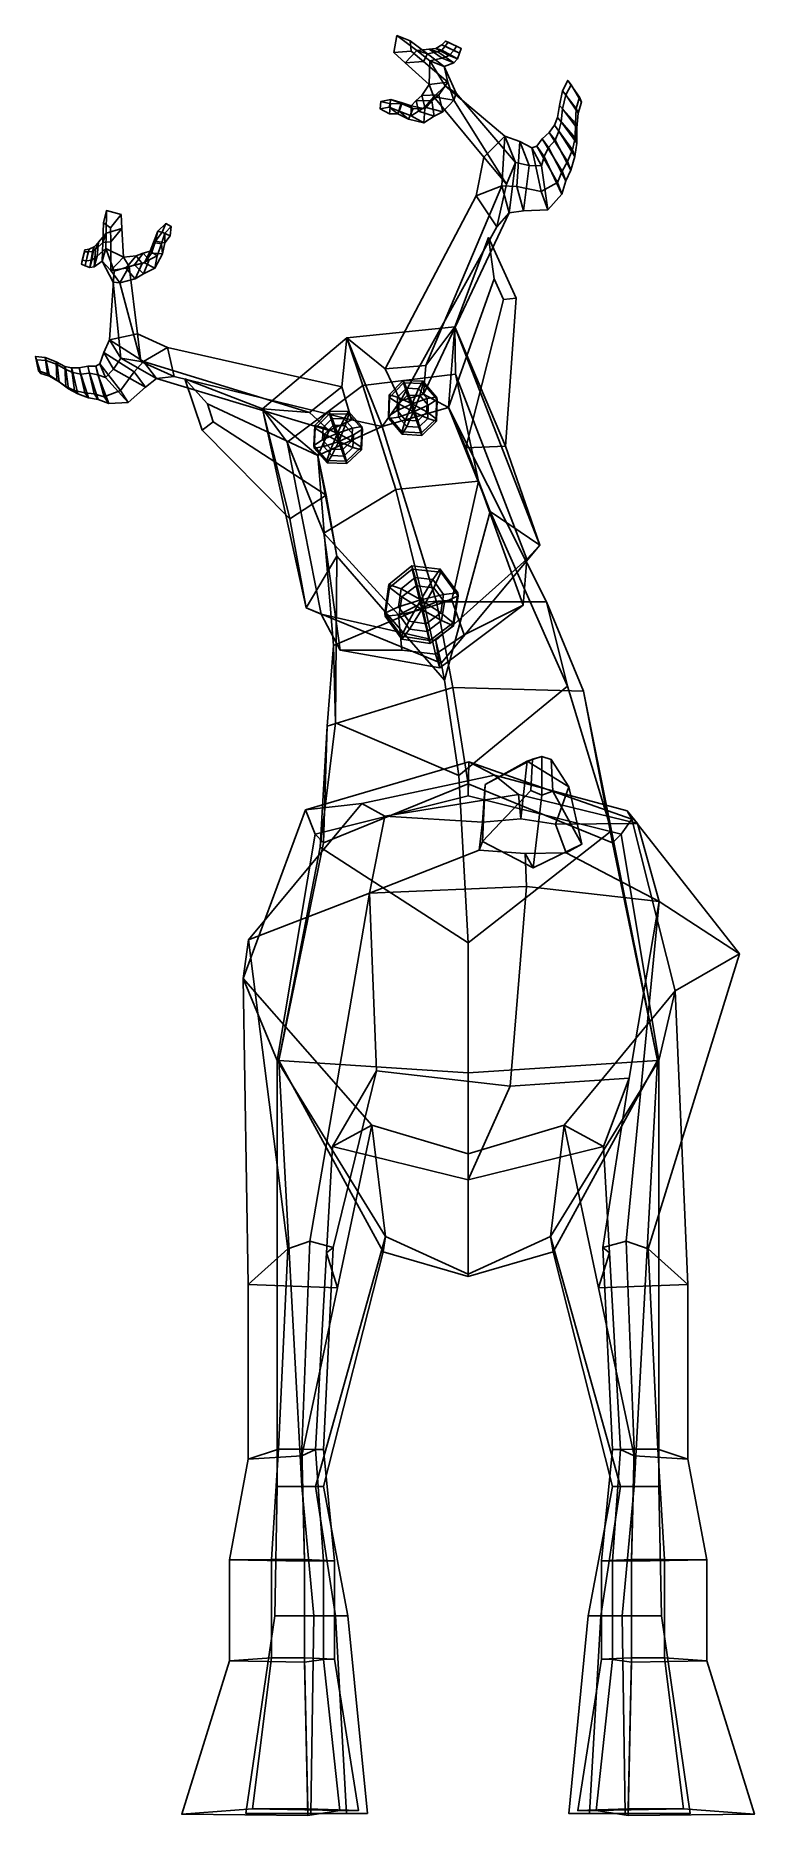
# Model space of a CAD drawing. Extents: x -125 to 83, y -151 to 364.
import ezdxf

# ---------------------------------------------------------------- set-up
doc = ezdxf.new("R2010")
doc.units = 0

msp = doc.modelspace()

# ---------------------------------------------------------------- linework, layer by layer
for points in [[(-20.572998, 363.751404, 192.475449), (-16.778259, 362.279144, 191.212891), (-16.470686, 359.247711, 190.56189), (-21.46534, 358.835663, 192.124146)], [(-14.850225, 359.401306, 195.563049), (-20.572998, 363.751404, 192.475449), (-21.46534, 358.835663, 192.124146), (-18.157606, 355.862885, 193.922241)], [(-14.850225, 359.401306, 195.563049), (-11.743422, 358.469391, 193.305695), (-16.778259, 362.279144, 191.212891), (-20.572998, 363.751404, 192.475449)], [(-11.743422, 358.469391, 193.305695), (-12.904366, 356.299316, 191.90303), (-16.470686, 359.247711, 190.56189), (-16.778259, 362.279144, 191.212891)], [(-5.500803, 357.988861, 192.331024), (-4.103028, 359.399658, 188.031448), (-7.622773, 361.069946, 188.233505), (-9.282673, 360.053558, 191.874908)], [(-9.282673, 360.053558, 191.874908), (-7.622773, 361.069946, 188.233505), (-6.586751, 360.729309, 185.690704), (-7.607061, 359.569824, 189.293854)], [(-4.103028, 359.399658, 188.031448), (-3.386508, 360.690704, 184.195114), (-6.565928, 362.164368, 184.496613), (-7.622773, 361.069946, 188.233505)], [(-7.622773, 361.069946, 188.233505), (-6.565928, 362.164368, 184.496613), (-5.725899, 361.869568, 182.175919), (-6.586751, 360.729309, 185.690704)], [(-7.607061, 359.569824, 189.293854), (-6.586751, 360.729309, 185.690704), (-2.434521, 358.652466, 185.07576), (-3.068276, 357.003479, 189.417191)], [(-6.586751, 360.729309, 185.690704), (-5.725899, 361.869568, 182.175919), (-1.988325, 360.038269, 181.482254), (-2.434521, 358.652466, 185.07576)], [(-1.988325, 360.038269, 181.482254), (-5.725899, 361.869568, 182.175919), (-6.565928, 362.164368, 184.496613), (-3.386508, 360.690704, 184.195114)], [(-2.434521, 358.652466, 185.07576), (-1.988325, 360.038269, 181.482254), (-3.386508, 360.690704, 184.195114), (-4.103028, 359.399658, 188.031448)], [(-18.157606, 355.862885, 193.922241), (-21.46534, 358.835663, 192.124146), (-16.470686, 359.247711, 190.56189), (-12.904366, 356.299316, 191.90303)], [(-11.298433, 349.554565, 197.693756), (-11.024806, 356.433136, 197.641571), (-14.850225, 359.401306, 195.563049), (-18.157606, 355.862885, 193.922241)], [(-11.298433, 349.554565, 197.693756), (-18.157606, 355.862885, 193.922241), (-12.904366, 356.299316, 191.90303), (-5.82465, 350.299469, 194.593552)], [(-11.024806, 356.433136, 197.641571), (-7.531504, 357.264496, 194.738815), (-11.265736, 359.85437, 193.244049), (-14.850225, 359.401306, 195.563049)], [(-14.850225, 359.401306, 195.563049), (-11.265736, 359.85437, 193.244049), (-8.703379, 359.100342, 190.926941), (-11.743422, 358.469391, 193.305695)], [(-5.82465, 350.299469, 194.593552), (-12.904366, 356.299316, 191.90303), (-11.743422, 358.469391, 193.305695), (-6.960285, 354.769379, 195.308655)], [(-11.743422, 358.469391, 193.305695), (-8.703379, 359.100342, 190.926941), (-4.097855, 355.877014, 192.262726), (-6.960285, 354.769379, 195.308655)], [(-6.647932, 349.244904, 200.760727), (-11.024806, 356.433136, 197.641571), (-11.298433, 349.554565, 197.693756), (-9.945627, 346.057709, 199.376968)], [(-7.531504, 357.264496, 194.738815), (-5.500803, 357.988861, 192.331024), (-9.282673, 360.053558, 191.874908), (-11.265736, 359.85437, 193.244049)], [(-11.265736, 359.85437, 193.244049), (-9.282673, 360.053558, 191.874908), (-7.607061, 359.569824, 189.293854), (-8.703379, 359.100342, 190.926941)], [(-6.960285, 354.769379, 195.308655), (-4.097855, 355.877014, 192.262726), (-7.531504, 357.264496, 194.738815), (-11.024806, 356.433136, 197.641571)], [(-6.647932, 349.244904, 200.760727), (-3.400268, 347.12851, 197.473587), (-6.960285, 354.769379, 195.308655), (-11.024806, 356.433136, 197.641571)], [(-8.703379, 359.100342, 190.926941), (-7.607061, 359.569824, 189.293854), (-3.068276, 357.003479, 189.417191), (-4.097855, 355.877014, 192.262726)], [(-4.097855, 355.877014, 192.262726), (-3.068276, 357.003479, 189.417191), (-5.500803, 357.988861, 192.331024), (-7.531504, 357.264496, 194.738815)], [(-3.068276, 357.003479, 189.417191), (-2.434521, 358.652466, 185.07576), (-4.103028, 359.399658, 188.031448), (-5.500803, 357.988861, 192.331024)], [(-5.82465, 350.299469, 194.593552), (-8.417911, 346.609039, 192.952744), (-13.402781, 346.372894, 195.791565), (-11.298433, 349.554565, 197.693756)], [(-4.094465, 345.066681, 195.952759), (-7.289675, 341.738129, 193.95134), (-8.417911, 346.609039, 192.952744), (-5.82465, 350.299469, 194.593552)], [(-3.400268, 347.12851, 197.473587), (-4.094465, 345.066681, 195.952759), (-5.82465, 350.299469, 194.593552), (-6.960285, 354.769379, 195.308655)], [(31.294182, 342.702271, 186.799042), (32.202354, 345.895874, 184.204239), (28.802795, 350.783844, 184.722443), (27.281643, 347.801788, 187.702286)], [(27.281643, 347.801788, 187.702286), (28.802795, 350.783844, 184.722443), (29.794262, 349.531952, 182.230804), (28.246401, 346.629639, 184.861801)], [(32.202354, 345.895874, 184.204239), (32.770329, 344.473724, 181.417236), (29.794262, 349.531952, 182.230804), (28.802795, 350.783844, 184.722443)], [(-22.314119, 345.304504, 190.383224), (-25.253784, 344.668243, 188.638123), (-25.376373, 342.556824, 189.062546), (-22.863546, 343.030518, 190.658554)], [(-19.324888, 344.081299, 188.12146), (-22.403692, 343.96582, 186.760849), (-25.253784, 344.668243, 188.638123), (-22.314119, 345.304504, 190.383224)], [(-19.028103, 344.266998, 191.998169), (-22.314119, 345.304504, 190.383224), (-22.863546, 343.030518, 190.658554), (-19.903131, 341.845825, 192.195938)], [(-15.86227, 342.650177, 189.361771), (-19.324888, 344.081299, 188.12146), (-22.314119, 345.304504, 190.383224), (-19.028103, 344.266998, 191.998169)], [(-8.417911, 346.609039, 192.952744), (-10.527506, 344.92392, 191.907883), (-15.026649, 344.960419, 194.500244), (-13.402781, 346.372894, 195.791565)], [(-13.402781, 346.372894, 195.791565), (-15.026649, 344.960419, 194.500244), (-14.349823, 341.88208, 195.622009), (-12.459846, 343.045654, 197.146988)], [(-11.298433, 349.554565, 197.693756), (-13.402781, 346.372894, 195.791565), (-12.459846, 343.045654, 197.146988), (-9.945627, 346.057709, 199.376968)], [(-9.945627, 346.057709, 199.376968), (-12.459846, 343.045654, 197.146988), (-7.289675, 341.738129, 193.95134), (-4.094465, 345.066681, 195.952759)], [(-7.289675, 341.738129, 193.95134), (-9.774158, 340.479767, 192.670059), (-10.527506, 344.92392, 191.907883), (-8.417911, 346.609039, 192.952744)], [(10.665341, 334.702454, 208.968872), (-6.647932, 349.244904, 200.760727), (-9.945627, 346.057709, 199.376968), (4.557401, 328.583862, 209.938705)], [(11.112391, 320.797577, 203.679947), (4.557401, 328.583862, 209.938705), (-9.945627, 346.057709, 199.376968), (-4.094465, 345.066681, 195.952759)], [(13.701911, 326.997589, 204.604858), (-3.400268, 347.12851, 197.473587), (-6.647932, 349.244904, 200.760727), (10.665341, 334.702454, 208.968872)], [(13.701911, 326.997589, 204.604858), (11.112391, 320.797577, 203.679947), (-4.094465, 345.066681, 195.952759), (-3.400268, 347.12851, 197.473587)], [(31.089685, 338.387817, 189.779709), (31.294182, 342.702271, 186.799042), (27.281643, 347.801788, 187.702286), (26.392313, 343.560852, 191.230133)], [(26.392313, 343.560852, 191.230133), (27.281643, 347.801788, 187.702286), (28.246401, 346.629639, 184.861801), (27.256083, 342.536346, 187.995224)], [(27.256083, 342.536346, 187.995224), (28.246401, 346.629639, 184.861801), (31.784996, 341.309052, 183.652695), (31.427731, 337.074585, 186.2341)], [(28.246401, 346.629639, 184.861801), (29.794262, 349.531952, 182.230804), (32.770329, 344.473724, 181.417236), (31.784996, 341.309052, 183.652695)], [(31.784996, 341.309052, 183.652695), (32.770329, 344.473724, 181.417236), (32.202354, 345.895874, 184.204239), (31.294182, 342.702271, 186.799042)], [(-22.737574, 341.098755, 186.840424), (-25.376373, 342.556824, 189.062546), (-25.253784, 344.668243, 188.638123), (-22.403692, 343.96582, 186.760849)], [(-22.863546, 343.030518, 190.658554), (-25.376373, 342.556824, 189.062546), (-22.737574, 341.098755, 186.840424), (-20.272861, 341.110321, 187.959213)], [(-19.903131, 341.845825, 192.195938), (-22.863546, 343.030518, 190.658554), (-20.272861, 341.110321, 187.959213), (-17.274235, 339.565155, 189.049316)], [(-20.272861, 341.110321, 187.959213), (-22.737574, 341.098755, 186.840424), (-22.403692, 343.96582, 186.760849), (-19.324888, 344.081299, 188.12146)], [(-17.274235, 339.565155, 189.049316), (-20.272861, 341.110321, 187.959213), (-19.324888, 344.081299, 188.12146), (-15.86227, 342.650177, 189.361771)], [(-16.437878, 343.449799, 193.320099), (-19.028103, 344.266998, 191.998169), (-19.903131, 341.845825, 192.195938), (-16.48056, 340.530273, 193.975983)], [(-16.48056, 340.530273, 193.975983), (-19.903131, 341.845825, 192.195938), (-17.274235, 339.565155, 189.049316), (-12.756169, 338.557281, 190.99646)], [(-12.474079, 342.566528, 190.789093), (-15.86227, 342.650177, 189.361771), (-19.028103, 344.266998, 191.998169), (-16.437878, 343.449799, 193.320099)], [(-12.756169, 338.557281, 190.99646), (-17.274235, 339.565155, 189.049316), (-15.86227, 342.650177, 189.361771), (-12.474079, 342.566528, 190.789093)], [(-15.026649, 344.960419, 194.500244), (-16.437878, 343.449799, 193.320099), (-16.48056, 340.530273, 193.975983), (-14.349823, 341.88208, 195.622009)], [(-14.349823, 341.88208, 195.622009), (-16.48056, 340.530273, 193.975983), (-12.756169, 338.557281, 190.99646), (-9.774158, 340.479767, 192.670059)], [(-10.527506, 344.92392, 191.907883), (-12.474079, 342.566528, 190.789093), (-16.437878, 343.449799, 193.320099), (-15.026649, 344.960419, 194.500244)], [(-12.459846, 343.045654, 197.146988), (-14.349823, 341.88208, 195.622009), (-9.774158, 340.479767, 192.670059), (-7.289675, 341.738129, 193.95134)], [(-9.774158, 340.479767, 192.670059), (-12.756169, 338.557281, 190.99646), (-12.474079, 342.566528, 190.789093), (-10.527506, 344.92392, 191.907883)], [(30.221098, 330.720306, 195.391678), (30.996431, 334.154938, 192.663925), (25.879381, 340.019379, 194.156158), (24.954002, 337.799927, 196.465393)], [(24.954002, 337.799927, 196.465393), (25.879381, 340.019379, 194.156158), (26.876307, 338.818024, 190.581848), (26.284843, 336.123993, 192.605698)], [(30.996431, 334.154938, 192.663925), (31.089685, 338.387817, 189.779709), (26.392313, 343.560852, 191.230133), (25.879381, 340.019379, 194.156158)], [(25.879381, 340.019379, 194.156158), (26.392313, 343.560852, 191.230133), (27.256083, 342.536346, 187.995224), (26.876307, 338.818024, 190.581848)], [(26.876307, 338.818024, 190.581848), (27.256083, 342.536346, 187.995224), (31.427731, 337.074585, 186.2341), (31.405075, 332.641968, 188.739075)], [(31.427731, 337.074585, 186.2341), (31.784996, 341.309052, 183.652695), (31.294182, 342.702271, 186.799042), (31.089685, 338.387817, 189.779709)], [(27.224352, 324.576141, 201.168655), (28.746717, 327.355225, 198.450897), (23.487963, 335.734497, 198.990738), (21.424881, 333.839447, 201.752899)], [(21.424881, 333.839447, 201.752899), (23.487963, 335.734497, 198.990738), (25.173752, 333.479706, 194.859772), (23.285212, 331.351166, 197.167648)], [(28.746717, 327.355225, 198.450897), (30.221098, 330.720306, 195.391678), (24.954002, 337.799927, 196.465393), (23.487963, 335.734497, 198.990738)], [(23.487963, 335.734497, 198.990738), (24.954002, 337.799927, 196.465393), (26.284843, 336.123993, 192.605698), (25.173752, 333.479706, 194.859772)], [(25.173752, 333.479706, 194.859772), (26.284843, 336.123993, 192.605698), (30.892349, 328.74704, 191.108231), (29.700306, 324.821869, 193.809311)], [(26.284843, 336.123993, 192.605698), (26.876307, 338.818024, 190.581848), (31.405075, 332.641968, 188.739075), (30.892349, 328.74704, 191.108231)], [(31.405075, 332.641968, 188.739075), (31.427731, 337.074585, 186.2341), (31.089685, 338.387817, 189.779709), (30.996431, 334.154938, 192.663925)], [(9.798916, 320.241272, 213.43396), (10.665341, 334.702454, 208.968872), (4.557401, 328.583862, 209.938705), (2.335642, 317.361847, 213.623642)], [(9.798916, 320.241272, 213.43396), (14.090011, 320.064331, 211.250168), (14.920379, 333.1362, 207.219055), (10.665341, 334.702454, 208.968872)], [(10.665341, 334.702454, 208.968872), (14.920379, 333.1362, 207.219055), (17.637535, 326.122894, 203.297607), (13.701911, 326.997589, 204.604858)], [(14.090011, 320.064331, 211.250168), (21.17029, 318.675385, 208.438095), (18.482189, 331.249939, 206.061172), (14.920379, 333.1362, 207.219055)], [(14.920379, 333.1362, 207.219055), (18.482189, 331.249939, 206.061172), (21.236984, 326.037781, 201.603653), (17.637535, 326.122894, 203.297607)], [(21.17029, 318.675385, 208.438095), (25.880207, 321.225769, 204.189865), (19.851923, 331.735474, 204.464691), (18.482189, 331.249939, 206.061172)], [(18.482189, 331.249939, 206.061172), (19.851923, 331.735474, 204.464691), (22.006369, 328.754578, 199.475204), (21.236984, 326.037781, 201.603653)], [(25.880207, 321.225769, 204.189865), (27.224352, 324.576141, 201.168655), (21.424881, 333.839447, 201.752899), (19.851923, 331.735474, 204.464691)], [(19.851923, 331.735474, 204.464691), (21.424881, 333.839447, 201.752899), (23.285212, 331.351166, 197.167648), (22.006369, 328.754578, 199.475204)], [(22.006369, 328.754578, 199.475204), (23.285212, 331.351166, 197.167648), (28.266708, 321.772552, 196.017319), (27.124935, 317.919006, 198.549805)], [(23.285212, 331.351166, 197.167648), (25.173752, 333.479706, 194.859772), (29.700306, 324.821869, 193.809311), (28.266708, 321.772552, 196.017319)], [(29.700306, 324.821869, 193.809311), (30.892349, 328.74704, 191.108231), (30.221098, 330.720306, 195.391678), (28.746717, 327.355225, 198.450897)], [(30.892349, 328.74704, 191.108231), (31.405075, 332.641968, 188.739075), (30.996431, 334.154938, 192.663925), (30.221098, 330.720306, 195.391678)], [(2.335642, 317.361847, 213.623642), (4.557401, 328.583862, 209.938705), (11.112391, 320.797577, 203.679947), (8.341636, 308.462555, 206.107651)], [(11.917983, 312.504059, 207.799042), (8.341636, 308.462555, 206.107651), (11.112391, 320.797577, 203.679947), (13.701911, 326.997589, 204.604858)], [(13.701911, 326.997589, 204.604858), (17.637535, 326.122894, 203.297607), (16.000443, 313.022766, 206.178589), (11.917983, 312.504059, 207.799042)], [(17.637535, 326.122894, 203.297607), (21.236984, 326.037781, 201.603653), (23.030979, 313.327728, 203.064255), (16.000443, 313.022766, 206.178589)], [(21.236984, 326.037781, 201.603653), (22.006369, 328.754578, 199.475204), (27.124935, 317.919006, 198.549805), (23.030979, 313.327728, 203.064255)], [(27.124935, 317.919006, 198.549805), (28.266708, 321.772552, 196.017319), (27.224352, 324.576141, 201.168655), (25.880207, 321.225769, 204.189865)], [(28.266708, 321.772552, 196.017319), (29.700306, 324.821869, 193.809311), (28.746717, 327.355225, 198.450897), (27.224352, 324.576141, 201.168655)], [(-23.977551, 267.304688, 223.254166), (-12.250705, 268.265198, 223.027084), (9.798916, 320.241272, 213.43396), (2.335642, 317.361847, 213.623642)], [(-12.250705, 268.265198, 223.027084), (-12.860701, 259.978088, 214.607269), (11.917983, 312.504059, 207.799042), (9.798916, 320.241272, 213.43396)], [(11.917983, 312.504059, 207.799042), (16.000443, 313.022766, 206.178589), (14.090011, 320.064331, 211.250168), (9.798916, 320.241272, 213.43396)], [(16.000443, 313.022766, 206.178589), (23.030979, 313.327728, 203.064255), (21.17029, 318.675385, 208.438095), (14.090011, 320.064331, 211.250168)], [(23.030979, 313.327728, 203.064255), (27.124935, 317.919006, 198.549805), (25.880207, 321.225769, 204.189865), (21.17029, 318.675385, 208.438095)], [(-23.977551, 267.304688, 223.254166), (2.335642, 317.361847, 213.623642), (8.341636, 308.462555, 206.107651), (-19.516134, 258.039093, 211.612198)], [(-104.653168, 306.552277, 189.893311), (-104.551353, 313.121948, 186.908264), (-105.46096, 309.545135, 185.4953), (-105.608498, 303.852997, 187.513779)], [(-105.608498, 303.852997, 187.513779), (-105.46096, 309.545135, 185.4953), (-103.348434, 308.175598, 185.088837), (-103.282265, 304.037689, 186.395813)], [(-104.551353, 313.121948, 186.908264), (-100.352303, 311.987, 187.051361), (-103.348434, 308.175598, 185.088837), (-105.46096, 309.545135, 185.4953)], [(-104.653168, 306.552277, 189.893311), (-100.084602, 307.967499, 188.818604), (-100.352303, 311.987, 187.051361), (-104.551353, 313.121948, 186.908264)], [(-100.084602, 307.967499, 188.818604), (-103.282265, 304.037689, 186.395813), (-103.348434, 308.175598, 185.088837), (-100.352303, 311.987, 187.051361)], [(-90.412575, 304.318909, 184.070999), (-89.698853, 307.137054, 186.44519), (-87.43177, 309.362213, 184.986069), (-88.448776, 306.840485, 182.959869)], [(-89.698853, 307.137054, 186.44519), (-87.717285, 306.550507, 186.921112), (-85.81636, 308.481445, 185.563309), (-87.43177, 309.362213, 184.986069)], [(-86.146881, 305.802795, 183.26265), (-88.448776, 306.840485, 182.959869), (-87.43177, 309.362213, 184.986069), (-85.81636, 308.481445, 185.563309)], [(-12.860701, 259.978088, 214.607269), (-19.516134, 258.039093, 211.612198), (8.341636, 308.462555, 206.107651), (11.917983, 312.504059, 207.799042)], [(-107.243965, 299.918762, 188.729355), (-106.888718, 304.007355, 187.299057), (-108.094673, 302.59906, 185.786362), (-108.823898, 298.773132, 186.147614)], [(-106.888718, 304.007355, 187.299057), (-107.686272, 301.843994, 184.891403), (-108.573006, 301.275787, 183.16066), (-108.094673, 302.59906, 185.786362)], [(-105.608498, 303.852997, 187.513779), (-105.815842, 298.449493, 189.46312), (-108.138748, 296.857605, 186.163803), (-107.686272, 301.843994, 184.891403)], [(-104.653168, 306.552277, 189.893311), (-105.608498, 303.852997, 187.513779), (-107.686272, 301.843994, 184.891403), (-106.888718, 304.007355, 187.299057)], [(-104.77433, 302.163727, 191.91655), (-104.653168, 306.552277, 189.893311), (-106.888718, 304.007355, 187.299057), (-107.243965, 299.918762, 188.729355)], [(-103.263931, 295.815247, 189.045258), (-105.815842, 298.449493, 189.46312), (-105.608498, 303.852997, 187.513779), (-103.282265, 304.037689, 186.395813)], [(-99.640312, 299.609894, 192.550339), (-100.084602, 307.967499, 188.818604), (-104.653168, 306.552277, 189.893311), (-104.77433, 302.163727, 191.91655)], [(-99.640312, 299.609894, 192.550339), (-103.263931, 295.815247, 189.045258), (-103.282265, 304.037689, 186.395813), (-100.084602, 307.967499, 188.818604)], [(-93.547188, 298.016541, 186.332169), (-91.94973, 301.390442, 189.054016), (-90.942482, 303.915161, 187.874435), (-91.493904, 300.830597, 185.151413)], [(-91.94973, 301.390442, 189.054016), (-89.848946, 300.079071, 189.915314), (-88.669907, 303.525665, 188.307266), (-90.942482, 303.915161, 187.874435)], [(-91.493904, 300.830597, 185.151413), (-90.942482, 303.915161, 187.874435), (-89.698853, 307.137054, 186.44519), (-90.412575, 304.318909, 184.070999)], [(-88.402054, 300.579437, 185.159134), (-91.493904, 300.830597, 185.151413), (-90.412575, 304.318909, 184.070999), (-87.67334, 303.751892, 184.188751)], [(-90.942482, 303.915161, 187.874435), (-88.669907, 303.525665, 188.307266), (-87.717285, 306.550507, 186.921112), (-89.698853, 307.137054, 186.44519)], [(-87.67334, 303.751892, 184.188751), (-90.412575, 304.318909, 184.070999), (-88.448776, 306.840485, 182.959869), (-86.146881, 305.802795, 183.26265)], [(-88.669907, 303.525665, 188.307266), (-88.402054, 300.579437, 185.159134), (-87.67334, 303.751892, 184.188751), (-87.717285, 306.550507, 186.921112)], [(-87.717285, 306.550507, 186.921112), (-87.67334, 303.751892, 184.188751), (-86.146881, 305.802795, 183.26265), (-85.81636, 308.481445, 185.563309)], [(7.512211, 293.369354, 213.24704), (-5.662441, 256.179657, 211.575409), (-3.782435, 279.458435, 233.942322), (5.889052, 305.289124, 220.036148)], [(13.860283, 287.743988, 217.243103), (5.889052, 305.289124, 220.036148), (-3.782435, 279.458435, 233.942322), (10.832094, 244.972855, 229.125702)], [(5.889052, 305.289124, 220.036148), (13.860283, 287.743988, 217.243103), (10.246485, 287.372528, 212.322037), (7.512211, 293.369354, 213.24704)], [(-111.792191, 297.629211, 175.02034), (-111.573212, 298.761688, 177.736252), (-110.794403, 301.800781, 178.125671), (-110.945602, 301.203796, 175.802216)], [(-109.810036, 301.183136, 179.431244), (-110.727806, 297.172852, 178.717529), (-111.792191, 297.629211, 175.02034), (-110.945602, 301.203796, 175.802216)], [(-110.727806, 297.172852, 178.717529), (-110.429199, 298.539551, 181.684479), (-111.573212, 298.761688, 177.736252), (-111.792191, 297.629211, 175.02034)], [(-110.429199, 298.539551, 181.684479), (-109.591827, 301.939789, 181.98465), (-110.794403, 301.800781, 178.125671), (-111.573212, 298.761688, 177.736252)], [(-109.591827, 301.939789, 181.98465), (-109.810036, 301.183136, 179.431244), (-110.945602, 301.203796, 175.802216), (-110.794403, 301.800781, 178.125671)], [(-108.573006, 301.275787, 183.16066), (-109.403687, 296.703125, 183.18808), (-110.727806, 297.172852, 178.717529), (-109.810036, 301.183136, 179.431244)], [(-109.403687, 296.703125, 183.18808), (-108.823898, 298.773132, 186.147614), (-110.429199, 298.539551, 181.684479), (-110.727806, 297.172852, 178.717529)], [(-108.823898, 298.773132, 186.147614), (-108.094673, 302.59906, 185.786362), (-109.591827, 301.939789, 181.98465), (-110.429199, 298.539551, 181.684479)], [(-108.094673, 302.59906, 185.786362), (-108.573006, 301.275787, 183.16066), (-109.810036, 301.183136, 179.431244), (-109.591827, 301.939789, 181.98465)], [(-107.686272, 301.843994, 184.891403), (-108.138748, 296.857605, 186.163803), (-109.403687, 296.703125, 183.18808), (-108.573006, 301.275787, 183.16066)], [(-108.138748, 296.857605, 186.163803), (-107.243965, 299.918762, 188.729355), (-108.823898, 298.773132, 186.147614), (-109.403687, 296.703125, 183.18808)], [(-105.815842, 298.449493, 189.46312), (-104.77433, 302.163727, 191.91655), (-107.243965, 299.918762, 188.729355), (-108.138748, 296.857605, 186.163803)], [(-102.343681, 295.589508, 195.281647), (-104.77433, 302.163727, 191.91655), (-105.815842, 298.449493, 189.46312), (-102.640472, 292.416412, 191.98172)], [(-102.343681, 295.589508, 195.281647), (-98.025291, 296.957794, 194.392563), (-99.640312, 299.609894, 192.550339), (-104.77433, 302.163727, 191.91655)], [(-103.263931, 295.815247, 189.045258), (-99.640312, 299.609894, 192.550339), (-95.999084, 300.076385, 191.06543), (-98.994781, 296.429504, 187.890839)], [(-99.640312, 299.609894, 192.550339), (-98.025291, 296.957794, 194.392563), (-94.243019, 297.799438, 192.589035), (-95.999084, 300.076385, 191.06543)], [(-98.994781, 296.429504, 187.890839), (-95.999084, 300.076385, 191.06543), (-93.945595, 300.848114, 190.009827), (-96.466537, 297.438293, 187.130478)], [(-96.466537, 297.438293, 187.130478), (-93.945595, 300.848114, 190.009827), (-91.94973, 301.390442, 189.054016), (-93.547188, 298.016541, 186.332169)], [(-94.243019, 297.799438, 192.589035), (-96.286324, 293.383636, 189.169098), (-93.805695, 294.848907, 188.159805), (-92.190544, 298.884521, 191.297501)], [(-95.999084, 300.076385, 191.06543), (-94.243019, 297.799438, 192.589035), (-92.190544, 298.884521, 191.297501), (-93.945595, 300.848114, 190.009827)], [(-93.945595, 300.848114, 190.009827), (-92.190544, 298.884521, 191.297501), (-89.848946, 300.079071, 189.915314), (-91.94973, 301.390442, 189.054016)], [(-92.190544, 298.884521, 191.297501), (-93.805695, 294.848907, 188.159805), (-90.526047, 296.42572, 186.842026), (-89.848946, 300.079071, 189.915314)], [(-90.526047, 296.42572, 186.842026), (-93.547188, 298.016541, 186.332169), (-91.493904, 300.830597, 185.151413), (-88.402054, 300.579437, 185.159134)], [(-89.848946, 300.079071, 189.915314), (-90.526047, 296.42572, 186.842026), (-88.402054, 300.579437, 185.159134), (-88.669907, 303.525665, 188.307266)], [(-102.640472, 292.416412, 191.98172), (-105.815842, 298.449493, 189.46312), (-103.263931, 295.815247, 189.045258), (-100.690926, 292.198853, 190.685211)], [(-103.63916, 275.717865, 203.433105), (-95.611069, 277.441742, 205.190582), (-98.025291, 296.957794, 194.392563), (-102.343681, 295.589508, 195.281647)], [(-100.436829, 270.39975, 199.503616), (-103.63916, 275.717865, 203.433105), (-102.343681, 295.589508, 195.281647), (-102.640472, 292.416412, 191.98172)], [(-100.690926, 292.198853, 190.685211), (-103.263931, 295.815247, 189.045258), (-98.994781, 296.429504, 187.890839), (-96.286324, 293.383636, 189.169098)], [(-98.025291, 296.957794, 194.392563), (-100.690926, 292.198853, 190.685211), (-96.286324, 293.383636, 189.169098), (-94.243019, 297.799438, 192.589035)], [(-94.639496, 269.432648, 199.146515), (-100.690926, 292.198853, 190.685211), (-98.025291, 296.957794, 194.392563), (-95.611069, 277.441742, 205.190582)], [(-96.286324, 293.383636, 189.169098), (-98.994781, 296.429504, 187.890839), (-96.466537, 297.438293, 187.130478), (-93.805695, 294.848907, 188.159805)], [(-93.805695, 294.848907, 188.159805), (-96.466537, 297.438293, 187.130478), (-93.547188, 298.016541, 186.332169), (-90.526047, 296.42572, 186.842026)], [(-100.436829, 270.39975, 199.503616), (-102.640472, 292.416412, 191.98172), (-100.690926, 292.198853, 190.685211), (-94.639496, 269.432648, 199.146515)], [(10.246485, 287.372528, 212.322037), (-0.694766, 244.440201, 210.047241), (-5.662441, 256.179657, 211.575409), (7.512211, 293.369354, 213.24704)], [(13.860283, 287.743988, 217.243103), (10.832094, 244.972855, 229.125702), (-0.694766, 244.440201, 210.047241), (10.246485, 287.372528, 212.322037)], [(-12.250705, 268.265198, 223.027084), (-23.977551, 267.304688, 223.254166), (-35.051472, 276.337891, 234.520081), (-3.782435, 279.458435, 233.942322)], [(-3.782435, 279.458435, 233.942322), (-35.051472, 276.337891, 234.520081), (-30.395241, 262.545593, 255.815674), (-3.660836, 265.802643, 255.566422)], [(-12.860701, 259.978088, 214.607269), (-12.250705, 268.265198, 223.027084), (-3.782435, 279.458435, 233.942322), (-5.662441, 256.179657, 211.575409)], [(-3.782435, 279.458435, 233.942322), (-3.660836, 265.802643, 255.566422), (17.000807, 212.273636, 248.686127), (20.773527, 216.317871, 225.765549)], [(-93.819939, 269.498596, 208.918121), (-103.63916, 275.717865, 203.433105), (-105.350288, 272.059479, 201.579422), (-96.555626, 266.487366, 206.536194)], [(-103.63916, 275.717865, 203.433105), (-100.436829, 270.39975, 199.503616), (-102.504623, 267.286804, 198.061295), (-105.350288, 272.059479, 201.579422)], [(-93.819939, 269.498596, 208.918121), (-86.888687, 273.507935, 209.706329), (-95.611069, 277.441742, 205.190582), (-103.63916, 275.717865, 203.433105)], [(-86.888687, 273.507935, 209.706329), (-84.976204, 265.125549, 202.452713), (-94.639496, 269.432648, 199.146515), (-95.611069, 277.441742, 205.190582)], [(-93.819939, 269.498596, 208.918121), (-45.874626, 254.658203, 222.028564), (-36.53548, 262.112152, 222.864777), (-86.888687, 273.507935, 209.706329)], [(-36.53548, 262.112152, 222.864777), (-33.702618, 252.588867, 211.232681), (-84.976204, 265.125549, 202.452713), (-86.888687, 273.507935, 209.706329)], [(-45.874626, 254.658203, 222.028564), (-59.468185, 255.766647, 232.113617), (-35.051472, 276.337891, 234.520081), (-36.53548, 262.112152, 222.864777)], [(-59.468185, 255.766647, 232.113617), (-52.327114, 246.168243, 254.13002), (-30.395241, 262.545593, 255.815674), (-35.051472, 276.337891, 234.520081)], [(-33.702618, 252.588867, 211.232681), (-36.53548, 262.112152, 222.864777), (-35.051472, 276.337891, 234.520081), (-24.864382, 250.700943, 203.683792)], [(-19.516134, 258.039093, 211.612198), (-24.864382, 250.700943, 203.683792), (-35.051472, 276.337891, 234.520081), (-23.977551, 267.304688, 223.254166)], [(-124.178719, 266.712982, 176.914383), (-125.040955, 270.925629, 177.182556), (-124.791977, 269.951996, 174.780304), (-123.553215, 265.986603, 174.253174)], [(-121.650856, 265.896851, 179.78714), (-122.235138, 270.634094, 180.458771), (-125.040955, 270.925629, 177.182556), (-124.178719, 266.712982, 176.914383)], [(-122.235138, 270.634094, 180.458771), (-122.006958, 269.722656, 177.703354), (-124.791977, 269.951996, 174.780304), (-125.040955, 270.925629, 177.182556)], [(-122.006958, 269.722656, 177.703354), (-120.980881, 265.247345, 176.768723), (-123.553215, 265.986603, 174.253174), (-124.791977, 269.951996, 174.780304)], [(-118.922134, 264.08548, 183.090408), (-119.065956, 269.335205, 184.342636), (-122.235138, 270.634094, 180.458771), (-121.650856, 265.896851, 179.78714)], [(-119.065956, 269.335205, 184.342636), (-118.85611, 268.567413, 181.186737), (-122.006958, 269.722656, 177.703354), (-122.235138, 270.634094, 180.458771)], [(-118.85611, 268.567413, 181.186737), (-118.190781, 263.585358, 179.673965), (-120.980881, 265.247345, 176.768723), (-122.006958, 269.722656, 177.703354)], [(-116.336006, 262.19693, 186.277222), (-116.580215, 268.057068, 187.547028), (-119.065956, 269.335205, 184.342636), (-118.922134, 264.08548, 183.090408)], [(-116.580215, 268.057068, 187.547028), (-116.342468, 267.136597, 184.05986), (-118.85611, 268.567413, 181.186737), (-119.065956, 269.335205, 184.342636)], [(-116.342468, 267.136597, 184.05986), (-115.525078, 261.5737, 182.493118), (-118.190781, 263.585358, 179.673965), (-118.85611, 268.567413, 181.186737)], [(-113.777939, 261.086548, 189.273285), (-114.636833, 267.631592, 190.053024), (-116.580215, 268.057068, 187.547028), (-116.336006, 262.19693, 186.277222)], [(-114.636833, 267.631592, 190.053024), (-114.317932, 266.289642, 186.301025), (-116.342468, 267.136597, 184.05986), (-116.580215, 268.057068, 187.547028)], [(-108.11721, 260.064301, 195.582397), (-109.942329, 268.087555, 195.770203), (-112.433556, 267.624756, 192.78627), (-110.790779, 260.431824, 192.619492)], [(-109.942329, 268.087555, 195.770203), (-109.436584, 266.038849, 191.32637), (-111.980827, 265.791901, 188.788361), (-112.433556, 267.624756, 192.78627)], [(-105.230225, 259.275513, 198.872772), (-107.646591, 268.111237, 198.693207), (-109.942329, 268.087555, 195.770203), (-108.11721, 260.064301, 195.582397)], [(-107.646591, 268.111237, 198.693207), (-107.014244, 265.642914, 193.864914), (-109.436584, 266.038849, 191.32637), (-109.942329, 268.087555, 195.770203)], [(-100.504036, 261.060303, 203.482361), (-106.475784, 268.764435, 200.381073), (-107.646591, 268.111237, 198.693207), (-105.230225, 259.275513, 198.872772)], [(-106.475784, 268.764435, 200.381073), (-104.860794, 264.830597, 196.205109), (-107.014244, 265.642914, 193.864914), (-107.646591, 268.111237, 198.693207)], [(-96.555626, 266.487366, 206.536194), (-105.350288, 272.059479, 201.579422), (-106.475784, 268.764435, 200.381073), (-100.504036, 261.060303, 203.482361)], [(-105.350288, 272.059479, 201.579422), (-102.504623, 267.286804, 198.061295), (-104.860794, 264.830597, 196.205109), (-106.475784, 268.764435, 200.381073)], [(-100.436829, 270.39975, 199.503616), (-90.112404, 264.569855, 203.708755), (-93.24791, 262.077057, 201.863861), (-102.504623, 267.286804, 198.061295)], [(-90.112404, 264.569855, 203.708755), (-100.436829, 270.39975, 199.503616), (-94.639496, 269.432648, 199.146515), (-84.976204, 265.125549, 202.452713)], [(-90.112404, 264.569855, 203.708755), (-93.819939, 269.498596, 208.918121), (-96.555626, 266.487366, 206.536194), (-93.24791, 262.077057, 201.863861)], [(-45.874626, 254.658203, 222.028564), (-93.819939, 269.498596, 208.918121), (-90.112404, 264.569855, 203.708755), (-40.117558, 249.516495, 213.879501)], [(-120.980881, 265.247345, 176.768723), (-121.650856, 265.896851, 179.78714), (-124.178719, 266.712982, 176.914383), (-123.553215, 265.986603, 174.253174)], [(-118.190781, 263.585358, 179.673965), (-118.922134, 264.08548, 183.090408), (-121.650856, 265.896851, 179.78714), (-120.980881, 265.247345, 176.768723)], [(-115.525078, 261.5737, 182.493118), (-116.336006, 262.19693, 186.277222), (-118.922134, 264.08548, 183.090408), (-118.190781, 263.585358, 179.673965)], [(-114.317932, 266.289642, 186.301025), (-112.861221, 260.092407, 185.151535), (-115.525078, 261.5737, 182.493118), (-116.342468, 267.136597, 184.05986)], [(-110.790779, 260.431824, 192.619492), (-112.433556, 267.624756, 192.78627), (-114.636833, 267.631592, 190.053024), (-113.777939, 261.086548, 189.273285)], [(-112.433556, 267.624756, 192.78627), (-111.980827, 265.791901, 188.788361), (-114.317932, 266.289642, 186.301025), (-114.636833, 267.631592, 190.053024)], [(-111.980827, 265.791901, 188.788361), (-109.722168, 258.996704, 188.1642), (-112.861221, 260.092407, 185.151535), (-114.317932, 266.289642, 186.301025)], [(-109.436584, 266.038849, 191.32637), (-106.92997, 258.452423, 190.630981), (-109.722168, 258.996704, 188.1642), (-111.980827, 265.791901, 188.788361)], [(-107.014244, 265.642914, 193.864914), (-103.871857, 257.290375, 193.454086), (-106.92997, 258.452423, 190.630981), (-109.436584, 266.038849, 191.32637)], [(-104.860794, 264.830597, 196.205109), (-98.325256, 257.599823, 198.417465), (-103.871857, 257.290375, 193.454086), (-107.014244, 265.642914, 193.864914)], [(-102.504623, 267.286804, 198.061295), (-93.24791, 262.077057, 201.863861), (-98.325256, 257.599823, 198.417465), (-104.860794, 264.830597, 196.205109)], [(-93.24791, 262.077057, 201.863861), (-96.555626, 266.487366, 206.536194), (-100.504036, 261.060303, 203.482361), (-98.325256, 257.599823, 198.417465)], [(-40.117558, 249.516495, 213.879501), (-90.112404, 264.569855, 203.708755), (-84.976204, 265.125549, 202.452713), (-33.702618, 252.588867, 211.232681)], [(-81.864975, 264.431976, 216.581421), (-75.350388, 257.174988, 210.377991), (-73.743401, 251.966278, 209.614441), (-76.875412, 249.554932, 214.327393)], [(-75.350388, 257.174988, 210.377991), (-81.864975, 264.431976, 216.581421), (-59.468185, 255.766647, 232.113617), (-43.459381, 242.257141, 210.64621)], [(-76.875412, 249.554932, 214.327393), (-51.534546, 223.959488, 227.843704), (-59.468185, 255.766647, 232.113617), (-81.864975, 264.431976, 216.581421)], [(-30.395241, 262.545593, 255.815674), (-20.862226, 232.41214, 280.294159), (3.022147, 234.874176, 279.959473), (-3.660836, 265.802643, 255.566422)], [(-22.725756, 259.030914, 268.200409), (-18.642668, 263.2453, 268.676239), (-18.783958, 263.998718, 263.909576), (-22.863268, 259.777924, 263.432526)], [(-20.370258, 259.114532, 259.334412), (-22.863268, 259.777924, 263.432526), (-18.783958, 263.998718, 263.909576), (-17.838432, 261.715576, 259.625519)], [(-20.019264, 257.174438, 271.819824), (-17.481409, 259.765015, 272.109039), (-18.642668, 263.2453, 268.676239), (-22.725756, 259.030914, 268.200409)], [(-12.944808, 263.048309, 268.499664), (-13.082317, 263.795288, 263.731812), (-18.783958, 263.998718, 263.909576), (-18.642668, 263.2453, 268.676239)], [(-14.31418, 261.568542, 259.51474), (-17.838432, 261.715576, 259.625519), (-18.783958, 263.998718, 263.909576), (-13.082317, 263.795288, 263.731812)], [(-13.963188, 259.628418, 272.000122), (-12.944808, 263.048309, 268.499664), (-18.642668, 263.2453, 268.676239), (-17.481409, 259.765015, 272.109039)], [(-9.107153, 259.178436, 263.001434), (-11.86554, 258.718231, 259.066223), (-14.31418, 261.568542, 259.51474), (-13.082317, 263.795288, 263.731812)], [(-11.528911, 256.803406, 271.556183), (-8.978575, 258.447052, 267.772125), (-12.944808, 263.048309, 268.499664), (-13.963188, 259.628418, 272.000122)], [(-8.978575, 258.447052, 267.772125), (-9.107153, 259.178436, 263.001434), (-13.082317, 263.795288, 263.731812), (-12.944808, 263.048309, 268.499664)], [(15.91821, 198.946198, 279.781647), (17.000807, 212.273636, 248.686127), (-3.660836, 265.802643, 255.566422), (3.022147, 234.874176, 279.959473)], [(-112.861221, 260.092407, 185.151535), (-113.777939, 261.086548, 189.273285), (-116.336006, 262.19693, 186.277222), (-115.525078, 261.5737, 182.493118)], [(-109.722168, 258.996704, 188.1642), (-110.790779, 260.431824, 192.619492), (-113.777939, 261.086548, 189.273285), (-112.861221, 260.092407, 185.151535)], [(-106.92997, 258.452423, 190.630981), (-108.11721, 260.064301, 195.582397), (-110.790779, 260.431824, 192.619492), (-109.722168, 258.996704, 188.1642)], [(-103.871857, 257.290375, 193.454086), (-105.230225, 259.275513, 198.872772), (-108.11721, 260.064301, 195.582397), (-106.92997, 258.452423, 190.630981)], [(-98.325256, 257.599823, 198.417465), (-100.504036, 261.060303, 203.482361), (-105.230225, 259.275513, 198.872772), (-103.871857, 257.290375, 193.454086)], [(-30.395241, 262.545593, 255.815674), (-52.327114, 246.168243, 254.13002), (-41.690811, 219.812363, 279.040771), (-20.862226, 232.41214, 280.294159)], [(-12.860701, 259.978088, 214.607269), (-5.662441, 256.179657, 211.575409), (-24.864382, 250.700943, 203.683792), (-19.516134, 258.039093, 211.612198)], [(-22.876991, 252.939194, 267.376404), (-22.725756, 259.030914, 268.200409), (-22.863268, 259.777924, 263.432526), (-23.005569, 253.670593, 262.605682)], [(-23.005569, 253.670593, 262.605682), (-22.863268, 259.777924, 263.432526), (-20.370258, 259.114532, 259.334412), (-20.455233, 255.314178, 258.821625)], [(-20.118605, 253.399368, 271.311584), (-20.019264, 257.174438, 271.819824), (-22.725756, 259.030914, 268.200409), (-22.876991, 252.939194, 267.376404)], [(-20.455233, 255.314178, 258.821625), (-20.370258, 259.114532, 259.334412), (-16.200119, 257.242218, 257.469666)], [(-16.200119, 257.242218, 257.469666), (-20.370258, 259.114532, 259.334412), (-17.838432, 261.715576, 259.625519)], [(-15.784024, 254.875397, 272.908173), (-17.481409, 259.765015, 272.109039), (-20.019264, 257.174438, 271.819824)], [(-16.200119, 257.242218, 257.469666), (-17.838432, 261.715576, 259.625519), (-14.31418, 261.568542, 259.51474)], [(-15.784024, 254.875397, 272.908173), (-13.963188, 259.628418, 272.000122), (-17.481409, 259.765015, 272.109039)], [(-11.86554, 258.718231, 259.066223), (-16.200119, 257.242218, 257.469666), (-14.31418, 261.568542, 259.51474)], [(-11.955864, 254.859314, 258.552582), (-16.200119, 257.242218, 257.469666), (-11.86554, 258.718231, 259.066223)], [(-15.784024, 254.875397, 272.908173), (-11.528911, 256.803406, 271.556183), (-13.963188, 259.628418, 272.000122)], [(-9.26325, 252.917953, 262.172241), (-11.955864, 254.859314, 258.552582), (-11.86554, 258.718231, 259.066223), (-9.107153, 259.178436, 263.001434)], [(-9.143324, 252.202362, 266.945709), (-8.978575, 258.447052, 267.772125), (-11.528911, 256.803406, 271.556183), (-11.633322, 252.969986, 271.047028)], [(-9.143324, 252.202362, 266.945709), (-9.26325, 252.917953, 262.172241), (-9.107153, 259.178436, 263.001434), (-8.978575, 258.447052, 267.772125)], [(-73.743401, 251.966278, 209.614441), (-75.350388, 257.174988, 210.377991), (-43.459381, 242.257141, 210.64621), (-41.067505, 230.783859, 209.210785)], [(-40.117558, 249.516495, 213.879501), (-43.459381, 242.257141, 210.64621), (-59.468185, 255.766647, 232.113617), (-45.874626, 254.658203, 222.028564)], [(-59.468185, 255.766647, 232.113617), (-46.859386, 198.223328, 224.89003), (-42.438416, 196.392731, 247.918747), (-52.327114, 246.168243, 254.13002)], [(-44.215382, 250.204346, 267.542908), (-40.088848, 254.307953, 268.000671), (-40.230137, 255.06134, 263.233978), (-44.35289, 250.95134, 262.775024)], [(-41.899471, 250.390625, 258.693359), (-44.35289, 250.95134, 262.775024), (-40.230137, 255.06134, 263.233978), (-39.341167, 252.922791, 258.97345)], [(-41.548477, 248.450516, 271.178802), (-38.984142, 250.97226, 271.45697), (-40.088848, 254.307953, 268.000671), (-44.215382, 250.204346, 267.542908)], [(-40.117558, 249.516495, 213.879501), (-33.702618, 252.588867, 211.232681), (-24.864382, 250.700943, 203.683792), (-43.459381, 242.257141, 210.64621)], [(-37.792397, 248.685287, 256.854889), (-41.899471, 250.390625, 258.693359), (-39.341167, 252.922791, 258.97345)], [(-34.434433, 254.221725, 267.842163), (-34.571941, 254.968719, 263.07431), (-40.230137, 255.06134, 263.233978), (-40.088848, 254.307953, 268.000671)], [(-35.843391, 252.84462, 258.873688), (-39.341167, 252.922791, 258.97345), (-40.230137, 255.06134, 263.233978), (-34.571941, 254.968719, 263.07431)], [(-35.492401, 250.90451, 271.3591), (-34.434433, 254.221725, 267.842163), (-40.088848, 254.307953, 268.000671), (-38.984142, 250.97226, 271.45697)], [(-37.792397, 248.685287, 256.854889), (-39.341167, 252.922791, 258.97345), (-35.843391, 252.84462, 258.873688)], [(-33.457813, 250.161316, 258.451416), (-37.792397, 248.685287, 256.854889), (-35.843391, 252.84462, 258.873688)], [(-30.69943, 250.621521, 262.386627), (-33.457813, 250.161316, 258.451416), (-35.843391, 252.84462, 258.873688), (-34.571941, 254.968719, 263.07431)], [(-33.121189, 248.24649, 270.941376), (-30.570848, 249.890121, 267.157318), (-34.434433, 254.221725, 267.842163), (-35.492401, 250.90451, 271.3591)], [(-30.570848, 249.890121, 267.157318), (-30.69943, 250.621521, 262.386627), (-34.571941, 254.968719, 263.07431), (-34.434433, 254.221725, 267.842163)], [(22.683449, 199.881317, 167.865845), (-9.152091, 199.883392, 164.195862), (-24.864382, 250.700943, 203.683792), (-5.662441, 256.179657, 211.575409)], [(-19.136185, 249.147339, 261.911255), (-23.005569, 253.670593, 262.605682), (-20.455233, 255.314178, 258.821625), (-18.047077, 252.499573, 258.386871)], [(-19.01626, 248.431747, 266.684692), (-22.876991, 252.939194, 267.376404), (-23.005569, 253.670593, 262.605682), (-19.136185, 249.147339, 261.911255)], [(-19.01626, 248.431747, 266.684692), (-17.724535, 250.61026, 270.881287), (-20.118605, 253.399368, 271.311584), (-22.876991, 252.939194, 267.376404)], [(-18.047077, 252.499573, 258.386871), (-20.455233, 255.314178, 258.821625), (-16.200119, 257.242218, 257.469666)], [(-15.784024, 254.875397, 272.908173), (-20.019264, 257.174438, 271.819824), (-20.118605, 253.399368, 271.311584)], [(-17.724535, 250.61026, 270.881287), (-15.784024, 254.875397, 272.908173), (-20.118605, 253.399368, 271.311584)], [(-13.448334, 248.790787, 261.731171), (-19.136185, 249.147339, 261.911255), (-18.047077, 252.499573, 258.386871), (-14.528176, 252.294022, 258.275208)], [(-14.528176, 252.294022, 258.275208), (-18.047077, 252.499573, 258.386871), (-16.200119, 257.242218, 257.469666)], [(-14.211388, 250.415298, 270.771454), (-15.784024, 254.875397, 272.908173), (-17.724535, 250.61026, 270.881287)], [(-14.528176, 252.294022, 258.275208), (-16.200119, 257.242218, 257.469666), (-11.955864, 254.859314, 258.552582)], [(-11.633322, 252.969986, 271.047028), (-11.528911, 256.803406, 271.556183), (-15.784024, 254.875397, 272.908173)], [(-14.211388, 250.415298, 270.771454), (-11.633322, 252.969986, 271.047028), (-15.784024, 254.875397, 272.908173)], [(-13.448334, 248.790787, 261.731171), (-14.528176, 252.294022, 258.275208), (-11.955864, 254.859314, 258.552582), (-9.26325, 252.917953, 262.172241)], [(-13.331907, 248.081741, 266.505707), (-9.143324, 252.202362, 266.945709), (-11.633322, 252.969986, 271.047028), (-14.211388, 250.415298, 270.771454)], [(-13.331907, 248.081741, 266.505707), (-13.448334, 248.790787, 261.731171), (-9.26325, 252.917953, 262.172241), (-9.143324, 252.202362, 266.945709)], [(22.683449, 199.881317, 167.865845), (-5.662441, 256.179657, 211.575409), (6.377842, 226.080399, 207.854843), (28.791374, 175.503693, 180.798462)], [(-76.875412, 249.554932, 214.327393), (-73.743401, 251.966278, 209.614441), (-41.067505, 230.783859, 209.210785), (-51.534546, 223.959488, 227.843704)], [(-44.469273, 244.382263, 266.761627), (-44.215382, 250.204346, 267.542908), (-44.35289, 250.95134, 262.775024), (-44.597847, 245.113632, 261.990875)], [(-44.597847, 245.113632, 261.990875), (-44.35289, 250.95134, 262.775024), (-41.899471, 250.390625, 258.693359), (-42.047508, 246.757263, 258.206818)], [(-41.71088, 244.842438, 270.696808), (-41.548477, 248.450516, 271.178802), (-44.215382, 250.204346, 267.542908), (-44.469273, 244.382263, 266.761627)], [(-38.885258, 187.292892, 167.400757), (-43.459381, 242.257141, 210.64621), (-24.864382, 250.700943, 203.683792), (-9.152091, 199.883392, 164.195862)], [(-42.047508, 246.757263, 258.206818), (-41.899471, 250.390625, 258.693359), (-37.792397, 248.685287, 256.854889)], [(-39.701199, 244.110794, 257.797821), (-42.047508, 246.757263, 258.206818), (-37.792397, 248.685287, 256.854889)], [(-37.376305, 246.318466, 272.293365), (-41.548477, 248.450516, 271.178802), (-41.71088, 244.842438, 270.696808)], [(-37.376305, 246.318466, 272.293365), (-38.984142, 250.97226, 271.45697), (-41.548477, 248.450516, 271.178802)], [(-36.207554, 243.975189, 257.696655), (-39.701199, 244.110794, 257.797821), (-37.792397, 248.685287, 256.854889)], [(-37.376305, 246.318466, 272.293365), (-35.492401, 250.90451, 271.3591), (-38.984142, 250.97226, 271.45697)], [(-33.609985, 246.470505, 257.963531), (-37.792397, 248.685287, 256.854889), (-33.457813, 250.161316, 258.451416)], [(-36.207554, 243.975189, 257.696655), (-37.792397, 248.685287, 256.854889), (-33.609985, 246.470505, 257.963531)], [(-37.376305, 246.318466, 272.293365), (-33.121189, 248.24649, 270.941376), (-35.492401, 250.90451, 271.3591)], [(-33.287441, 244.581192, 270.457947), (-33.121189, 248.24649, 270.941376), (-37.376305, 246.318466, 272.293365)], [(-30.954977, 244.633606, 261.598816), (-33.609985, 246.470505, 257.963531), (-33.457813, 250.161316, 258.451416), (-30.69943, 250.621521, 262.386627)], [(-30.835047, 243.917969, 266.372284), (-30.570848, 249.890121, 267.157318), (-33.121189, 248.24649, 270.941376), (-33.287441, 244.581192, 270.457947)], [(-30.835047, 243.917969, 266.372284), (-30.954977, 244.633606, 261.598816), (-30.69943, 250.621521, 262.386627), (-30.570848, 249.890121, 267.157318)], [(-13.331907, 248.081741, 266.505707), (-19.01626, 248.431747, 266.684692), (-19.136185, 249.147339, 261.911255), (-13.448334, 248.790787, 261.731171)], [(-13.331907, 248.081741, 266.505707), (-14.211388, 250.415298, 270.771454), (-17.724535, 250.61026, 270.881287), (-19.01626, 248.431747, 266.684692)], [(-36.962666, 185.913727, 279.200989), (-41.690811, 219.812363, 279.040771), (-52.327114, 246.168243, 254.13002), (-42.438416, 196.392731, 247.918747)], [(-40.827911, 240.863022, 261.33783), (-44.597847, 245.113632, 261.990875), (-42.047508, 246.757263, 258.206818), (-39.701199, 244.110794, 257.797821)], [(-40.707981, 240.147385, 266.111298), (-44.469273, 244.382263, 266.761627), (-44.597847, 245.113632, 261.990875), (-40.827911, 240.863022, 261.33783)], [(-40.707981, 240.147385, 266.111298), (-39.378654, 242.221451, 270.292236), (-41.71088, 244.842438, 270.696808), (-44.469273, 244.382263, 266.761627)], [(-38.885258, 187.292892, 167.400757), (-38.313564, 164.933929, 180.497772), (-37.962856, 213.10939, 207.168335), (-43.459381, 242.257141, 210.64621)], [(-39.378654, 242.221451, 270.292236), (-37.376305, 246.318466, 272.293365), (-41.71088, 244.842438, 270.696808)], [(-35.180305, 240.620163, 261.174469), (-40.827911, 240.863022, 261.33783), (-39.701199, 244.110794, 257.797821), (-36.207554, 243.975189, 257.696655)], [(-35.063885, 239.911133, 265.949036), (-35.890766, 242.096436, 270.192871), (-39.378654, 242.221451, 270.292236), (-40.707981, 240.147385, 266.111298)], [(-35.890766, 242.096436, 270.192871), (-37.376305, 246.318466, 272.293365), (-39.378654, 242.221451, 270.292236)], [(-35.890766, 242.096436, 270.192871), (-33.287441, 244.581192, 270.457947), (-37.376305, 246.318466, 272.293365)], [(-35.180305, 240.620163, 261.174469), (-36.207554, 243.975189, 257.696655), (-33.609985, 246.470505, 257.963531), (-30.954977, 244.633606, 261.598816)], [(-35.063885, 239.911133, 265.949036), (-30.835047, 243.917969, 266.372284), (-33.287441, 244.581192, 270.457947), (-35.890766, 242.096436, 270.192871)], [(-35.063885, 239.911133, 265.949036), (-35.180305, 240.620163, 261.174469), (-30.954977, 244.633606, 261.598816), (-30.835047, 243.917969, 266.372284)], [(10.832094, 244.972855, 229.125702), (20.773527, 216.317871, 225.765549), (6.377842, 226.080399, 207.854843), (-0.694766, 244.440201, 210.047241)], [(-35.063885, 239.911133, 265.949036), (-40.707981, 240.147385, 266.111298), (-40.827911, 240.863022, 261.33783), (-35.180305, 240.620163, 261.174469)], [(-20.134668, 196.174896, 318.560699), (-12.766899, 199.786972, 318.972961), (-20.862226, 232.41214, 280.294159), (-41.690811, 219.812363, 279.040771)], [(-4.684907, 200.40477, 318.770142), (3.022147, 234.874176, 279.959473), (-20.862226, 232.41214, 280.294159), (-12.766899, 199.786972, 318.972961)], [(-1.152645, 190.356857, 317.817902), (15.91821, 198.946198, 279.781647), (3.022147, 234.874176, 279.959473), (-4.684907, 200.40477, 318.770142)], [(-51.534546, 223.959488, 227.843704), (-41.067505, 230.783859, 209.210785), (-37.962856, 213.10939, 207.168335), (-46.859386, 198.223328, 224.89003)], [(-7.825613, 182.167221, 226.999649), (-6.787076, 177.236465, 211.239288), (6.377842, 226.080399, 207.854843), (20.773527, 216.317871, 225.765549)], [(28.791374, 175.503693, 180.798462), (6.377842, 226.080399, 207.854843), (-6.787076, 177.236465, 211.239288), (-2.675127, 149.687653, 198.012787)], [(-19.130693, 185.919266, 317.619843), (-20.134668, 196.174896, 318.560699), (-41.690811, 219.812363, 279.040771), (-36.962666, 185.913727, 279.200989)], [(20.773527, 216.317871, 225.765549), (17.000807, 212.273636, 248.686127), (-9.311823, 188.703506, 246.676529), (-7.825613, 182.167221, 226.999649)], [(-7.825613, 182.167221, 226.999649), (-46.859386, 198.223328, 224.89003), (-37.962856, 213.10939, 207.168335), (-6.787076, 177.236465, 211.239288)], [(-38.313564, 164.933929, 180.497772), (-2.675127, 149.687653, 198.012787), (-6.787076, 177.236465, 211.239288), (-37.962856, 213.10939, 207.168335)], [(-9.311823, 188.703506, 246.676529), (17.000807, 212.273636, 248.686127), (15.91821, 198.946198, 279.781647), (-8.19615, 180.877472, 278.68866)], [(-22.75445, 204.071732, 327.163086), (-16.148417, 209.421936, 327.651825), (-16.264563, 210.346985, 320.624969), (-22.864435, 204.981918, 320.134338)], [(-19.386398, 203.675522, 314.159027), (-22.864435, 204.981918, 320.134338), (-16.264563, 210.346985, 320.624969), (-15.286745, 206.970428, 314.455414)], [(-19.112961, 201.328857, 332.565216), (-15.003626, 204.599518, 332.858582), (-16.148417, 209.421936, 327.651825), (-22.75445, 204.071732, 327.163086)], [(-13.660119, 200.539597, 311.519104), (-19.386398, 203.675522, 314.159027), (-15.286745, 206.970428, 314.455414)], [(-7.914447, 208.50238, 327.402466), (-8.02443, 209.412506, 320.373657), (-16.264563, 210.346985, 320.624969), (-16.148417, 209.421936, 327.651825)], [(-10.196887, 206.34671, 314.299469), (-15.286745, 206.970428, 314.455414), (-16.264563, 210.346985, 320.624969), (-8.02443, 209.412506, 320.373657)], [(-9.923449, 204.000046, 332.705719), (-7.914447, 208.50238, 327.402466), (-16.148417, 209.421936, 327.651825), (-15.003626, 204.599518, 332.858582)], [(-13.660119, 200.539597, 311.519104), (-15.286745, 206.970428, 314.455414), (-10.196887, 206.34671, 314.299469)], [(-7.112717, 202.081161, 313.78363), (-13.660119, 200.539597, 311.519104), (-10.196887, 206.34671, 314.299469)], [(-3.007008, 202.493835, 319.529999), (-7.112717, 202.081161, 313.78363), (-10.196887, 206.34671, 314.299469), (-8.02443, 209.412506, 320.373657)], [(-6.861982, 199.793259, 332.197052), (-2.911236, 201.619904, 326.563263), (-7.914447, 208.50238, 327.402466), (-9.923449, 204.000046, 332.705719)], [(-2.911236, 201.619904, 326.563263), (-3.007008, 202.493835, 319.529999), (-8.02443, 209.412506, 320.373657), (-7.914447, 208.50238, 327.402466)], [(-24.003305, 195.757309, 326.268524), (-22.75445, 204.071732, 327.163086), (-22.864435, 204.981918, 320.134338), (-24.099075, 196.63121, 319.23526)], [(-24.099075, 196.63121, 319.23526), (-22.864435, 204.981918, 320.134338), (-19.386398, 203.675522, 314.159027), (-20.148331, 198.457886, 313.601471)], [(-19.897596, 196.169983, 332.014923), (-19.112961, 201.328857, 332.565216), (-22.75445, 204.071732, 327.163086), (-24.003305, 195.757309, 326.268524)], [(-20.148331, 198.457886, 313.601471), (-19.386398, 203.675522, 314.159027), (-13.660119, 200.539597, 311.519104)], [(-13.350193, 197.711548, 334.279419), (-19.112961, 201.328857, 332.565216), (-19.897596, 196.169983, 332.014923)], [(-13.350193, 197.711548, 334.279419), (-15.003626, 204.599518, 332.858582), (-19.112961, 201.328857, 332.565216)], [(-13.350193, 197.711548, 334.279419), (-9.923449, 204.000046, 332.705719), (-15.003626, 204.599518, 332.858582)], [(-7.895803, 196.738449, 313.228058), (-13.660119, 200.539597, 311.519104), (-7.112717, 202.081161, 313.78363)], [(-13.350193, 197.711548, 334.279419), (-6.861982, 199.793259, 332.197052), (-9.923449, 204.000046, 332.705719)], [(-4.29624, 193.815994, 318.635742), (-7.895803, 196.738449, 313.228058), (-7.112717, 202.081161, 313.78363), (-3.007008, 202.493835, 319.529999)], [(-4.21373, 192.978699, 325.673218), (-2.911236, 201.619904, 326.563263), (-6.861982, 199.793259, 332.197052), (-7.666823, 194.509659, 331.648376)], [(-4.21373, 192.978699, 325.673218), (-4.29624, 193.815994, 318.635742), (-3.007008, 202.493835, 319.529999), (-2.911236, 201.619904, 326.563263)], [(-46.859386, 198.223328, 224.89003), (-7.825613, 182.167221, 226.999649), (-9.311823, 188.703506, 246.676529), (-42.438416, 196.392731, 247.918747)], [(-9.311823, 188.703506, 246.676529), (-8.19615, 180.877472, 278.68866), (-36.962666, 185.913727, 279.200989), (-42.438416, 196.392731, 247.918747)], [(-4.400707, 175.187454, 144.453934), (-40.773338, 163.962677, 147.767288), (-38.885258, 187.292892, 167.400757), (-9.152091, 199.883392, 164.195862)], [(-19.279974, 189.958664, 318.456177), (-24.099075, 196.63121, 319.23526), (-20.148331, 198.457886, 313.601471), (-17.140217, 194.28627, 313.110413)], [(-19.197464, 189.121384, 325.493683), (-24.003305, 195.757309, 326.268524), (-24.099075, 196.63121, 319.23526), (-19.279974, 189.958664, 318.456177)], [(-19.197464, 189.121384, 325.493683), (-16.911236, 192.05748, 331.530731), (-19.897596, 196.169983, 332.014923), (-24.003305, 195.757309, 326.268524)], [(-17.140217, 194.28627, 313.110413), (-20.148331, 198.457886, 313.601471), (-13.660119, 200.539597, 311.519104)], [(-9.438961, 184.739548, 317.722809), (-12.766899, 199.786972, 318.972961), (-20.134668, 196.174896, 318.560699), (-19.130693, 185.919266, 317.619843)], [(-16.911236, 192.05748, 331.530731), (-13.350193, 197.711548, 334.279419), (-19.897596, 196.169983, 332.014923)], [(-12.071486, 193.537384, 312.95636), (-17.140217, 194.28627, 313.110413), (-13.660119, 200.539597, 311.519104)], [(-11.851235, 191.333252, 331.379456), (-13.350193, 197.711548, 334.279419), (-16.911236, 192.05748, 331.530731)], [(-12.071486, 193.537384, 312.95636), (-13.660119, 200.539597, 311.519104), (-7.895803, 196.738449, 313.228058)], [(-7.666823, 194.509659, 331.648376), (-6.861982, 199.793259, 332.197052), (-13.350193, 197.711548, 334.279419)], [(-11.851235, 191.333252, 331.379456), (-7.666823, 194.509659, 331.648376), (-13.350193, 197.711548, 334.279419)], [(-9.438961, 184.739548, 317.722809), (-1.152645, 190.356857, 317.817902), (-4.684907, 200.40477, 318.770142), (-12.766899, 199.786972, 318.972961)], [(-11.094385, 188.696915, 318.209686), (-12.071486, 193.537384, 312.95636), (-7.895803, 196.738449, 313.228058), (-4.29624, 193.815994, 318.635742)], [(-9.438961, 184.739548, 317.722809), (-8.19615, 180.877472, 278.68866), (15.91821, 198.946198, 279.781647), (-1.152645, 190.356857, 317.817902)], [(-4.400707, 175.187454, 144.453934), (-9.152091, 199.883392, 164.195862), (22.683449, 199.881317, 167.865845), (33.37426, 174.092957, 148.017242)], [(33.37426, 174.092957, 148.017242), (22.683449, 199.881317, 167.865845), (28.791374, 175.503693, 180.798462), (41.450428, 133.71962, 161.204773)], [(-11.094385, 188.696915, 318.209686), (-19.279974, 189.958664, 318.456177), (-17.140217, 194.28627, 313.110413), (-12.071486, 193.537384, 312.95636)], [(-11.017087, 187.874908, 325.248779), (-11.851235, 191.333252, 331.379456), (-16.911236, 192.05748, 331.530731), (-19.197464, 189.121384, 325.493683)], [(-11.017087, 187.874908, 325.248779), (-4.21373, 192.978699, 325.673218), (-7.666823, 194.509659, 331.648376), (-11.851235, 191.333252, 331.379456)], [(-11.017087, 187.874908, 325.248779), (-11.094385, 188.696915, 318.209686), (-4.29624, 193.815994, 318.635742), (-4.21373, 192.978699, 325.673218)], [(-42.729443, 128.908157, 161.155136), (-38.313564, 164.933929, 180.497772), (-38.885258, 187.292892, 167.400757), (-40.773338, 163.962677, 147.767288)], [(-9.438961, 184.739548, 317.722809), (-19.130693, 185.919266, 317.619843), (-36.962666, 185.913727, 279.200989), (-8.19615, 180.877472, 278.68866)], [(-11.017087, 187.874908, 325.248779), (-19.197464, 189.121384, 325.493683), (-19.279974, 189.958664, 318.456177), (-11.094385, 188.696915, 318.209686)], [(-41.803062, 130.234909, 122.744209), (-40.773338, 163.962677, 147.767288), (-4.400707, 175.187454, 144.453934), (0, 147.283051, 124.350525)], [(41.803062, 130.234909, 122.744209), (0, 147.283051, 124.350525), (-4.400707, 175.187454, 144.453934), (33.37426, 174.092957, 148.017242)], [(41.450428, 133.71962, 161.204773), (28.791374, 175.503693, 180.798462), (-2.675127, 149.687653, 198.012787), (0, 101.249313, 187.865921)], [(54.751179, 67.228371, 141.280304), (41.803062, 130.234909, 122.744209), (33.37426, 174.092957, 148.017242), (41.450428, 133.71962, 161.204773)], [(-42.729443, 128.908157, 161.155136), (0, 101.249313, 187.865921), (-2.675127, 149.687653, 198.012787), (-38.313564, 164.933929, 180.497772)], [(-54.751179, 67.228371, 141.280304), (-42.729443, 128.908157, 161.155136), (-40.773338, 163.962677, 147.767288), (-41.803062, 130.234909, 122.744209)], [(18.595926, 154.430862, -81.005142), (4.96375, 147.065796, -63.556217), (17.059198, 153.821976, -59.868282), (21.33436, 155.210403, -80.30307)], [(24.068083, 154.273682, -79.86792), (21.33436, 155.210403, -80.30307), (17.059198, 153.821976, -59.868282), (29.144838, 146.371429, -58.530895)], [(21.340763, 143.985046, -82.228783), (18.147856, 145.32196, -82.664185), (18.595926, 154.430862, -81.005142), (21.33436, 155.210403, -80.30307)], [(21.340763, 143.985046, -82.228783), (21.33436, 155.210403, -80.30307), (24.068083, 154.273682, -79.86792), (24.526556, 145.138824, -81.338562)], [(-46.987511, 139.726822, 9.346313), (-44.240997, 132.665176, 92.128342), (0, 143.786972, 91.892464), (0.17628, 153.595398, 21.717419)], [(0.17628, 153.595398, 21.717419), (7.671607, 149.790848, -15.162457), (-30.735744, 141.627258, -24.501207), (-46.987511, 139.726822, 9.346313)], [(7.671607, 149.790848, -15.162457), (14.607301, 144.145477, -49.647385), (-24.039255, 137.905518, -48.199696), (-30.735744, 141.627258, -24.501207)], [(47.340069, 137.018036, 28.949497), (0.17628, 153.595398, 21.717419), (0, 143.786972, 91.892464), (44.240997, 132.665176, 92.128342)], [(0.17628, 153.595398, 21.717419), (47.340069, 137.018036, 28.949497), (45.996861, 139.423721, -8.554616), (7.671607, 149.790848, -15.162457)], [(18.147856, 145.32196, -82.664185), (4.174526, 130.606812, -73.957863), (4.96375, 147.065796, -63.556217), (18.595926, 154.430862, -81.005142)], [(4.96375, 147.065796, -63.556217), (4.209565, 136.159164, -53.777355), (15.206003, 137.154694, -53.721924), (17.059198, 153.821976, -59.868282)], [(7.671607, 149.790848, -15.162457), (45.996861, 139.423721, -8.554616), (49.006176, 135.807892, -33.019375), (14.607301, 144.145477, -49.647385)], [(29.144838, 146.371429, -58.530895), (17.059198, 153.821976, -59.868282), (15.206003, 137.154694, -53.721924), (25.231163, 135.555466, -49.408642)], [(24.526556, 145.138824, -81.338562), (24.068083, 154.273682, -79.86792), (29.144838, 146.371429, -58.530895), (32.888336, 129.782242, -67.990562)], [(0, 143.786972, 91.892464), (-44.240997, 132.665176, 92.128342), (-41.803062, 130.234909, 122.744209), (0, 147.283051, 124.350525)], [(0, 143.786972, 91.892464), (0, 147.283051, 124.350525), (41.803062, 130.234909, 122.744209), (44.240997, 132.665176, 92.128342)], [(4.174526, 130.606812, -73.957863), (3.238928, 128.066803, -60.767242), (4.209565, 136.159164, -53.777355), (4.96375, 147.065796, -63.556217)], [(21.340763, 143.985046, -82.228783), (18.783218, 122.9319, -73.417419), (4.174526, 130.606812, -73.957863), (18.147856, 145.32196, -82.664185)], [(21.340763, 143.985046, -82.228783), (24.526556, 145.138824, -81.338562), (32.888336, 129.782242, -67.990562), (18.783218, 122.9319, -73.417419)], [(32.888336, 129.782242, -67.990562), (29.144838, 146.371429, -58.530895), (25.231163, 135.555466, -49.408642), (28.34848, 127.345734, -55.548969)], [(-46.987511, 139.726822, 9.346313), (-30.735744, 141.627258, -24.501207), (-63.523182, 102.156563, -37.293053), (-65.045494, 90.957916, 11.291101)], [(-65.045494, 90.957916, 11.291101), (-55.196064, 67.182831, 93.057167), (-44.240997, 132.665176, 92.128342), (-46.987511, 139.726822, 9.346313)], [(-63.523182, 102.156563, -37.293053), (-30.735744, 141.627258, -24.501207), (-24.039255, 137.905518, -48.199696), (-28.516211, 115.642296, -57.462017)], [(4.209565, 136.159164, -53.777355), (-24.039255, 137.905518, -48.199696), (14.607301, 144.145477, -49.647385), (15.206003, 137.154694, -53.721924)], [(25.231163, 135.555466, -49.408642), (15.206003, 137.154694, -53.721924), (14.607301, 144.145477, -49.647385), (49.006176, 135.807892, -33.019375)], [(78.450127, 98.079521, -7.788118), (55.286987, 113.235741, -40.046013), (49.006176, 135.807892, -33.019375), (45.996861, 139.423721, -8.554616)], [(47.340069, 137.018036, 28.949497), (59.843903, 87.371475, 37.245647), (78.450127, 98.079521, -7.788118), (45.996861, 139.423721, -8.554616)], [(3.238928, 128.066803, -60.767242), (-28.516211, 115.642296, -57.462017), (-24.039255, 137.905518, -48.199696), (4.209565, 136.159164, -53.777355)], [(28.34848, 127.345734, -55.548969), (25.231163, 135.555466, -49.408642), (49.006176, 135.807892, -33.019375), (55.286987, 113.235741, -40.046013)], [(59.843903, 87.371475, 37.245647), (47.340069, 137.018036, 28.949497), (44.240997, 132.665176, 92.128342), (55.196064, 67.182831, 93.057167)], [(-55.196064, 67.182831, 93.057167), (-54.751179, 67.228371, 141.280304), (-41.803062, 130.234909, 122.744209), (-44.240997, 132.665176, 92.128342)], [(-54.751179, 67.228371, 141.280304), (0, 63.613926, 181.441666), (0, 101.249313, 187.865921), (-42.729443, 128.908157, 161.155136)], [(54.751179, 67.228371, 141.280304), (41.450428, 133.71962, 161.204773), (0, 101.249313, 187.865921), (0, 63.613926, 181.441666)], [(18.783218, 122.9319, -73.417419), (16.526852, 127.124039, -61.800941), (3.238928, 128.066803, -60.767242), (4.174526, 130.606812, -73.957863)], [(18.783218, 122.9319, -73.417419), (32.888336, 129.782242, -67.990562), (28.34848, 127.345734, -55.548969), (16.526852, 127.124039, -61.800941)], [(55.196064, 67.182831, 93.057167), (44.240997, 132.665176, 92.128342), (41.803062, 130.234909, 122.744209), (54.751179, 67.228371, 141.280304)], [(3.238928, 128.066803, -60.767242), (16.526852, 127.124039, -61.800941), (16.862112, 117.59893, -65.029594), (-28.516211, 115.642296, -57.462017)], [(28.34848, 127.345734, -55.548969), (55.286987, 113.235741, -40.046013), (16.862112, 117.59893, -65.029594), (16.526852, 127.124039, -61.800941)], [(-28.516211, 115.642296, -57.462017), (-45.741467, 14.930993, -56.940601), (-52.094276, 12.784104, -52.670887), (-63.523182, 102.156563, -37.293053)], [(-28.516211, 115.642296, -57.462017), (-26.483082, 64.237991, -48.819004), (-38.965599, 13.139636, -53.377975), (-45.741467, 14.930993, -56.940601)], [(12.163473, 59.761002, -52.075634), (-26.483082, 64.237991, -48.819004), (-28.516211, 115.642296, -57.462017), (16.862112, 117.59893, -65.029594)], [(12.163473, 59.761002, -52.075634), (16.862112, 117.59893, -65.029594), (55.286987, 113.235741, -40.046013), (46.562347, 62.140358, -33.638683)], [(55.286987, 113.235741, -40.046013), (45.741467, 14.930993, -56.940601), (38.965599, 13.139636, -53.377975), (46.562347, 62.140358, -33.638683)], [(55.286987, 113.235741, -40.046013), (78.450127, 98.079521, -7.788118), (52.094276, 12.784104, -52.670887), (45.741467, 14.930993, -56.940601)], [(-65.045494, 90.957916, 11.291101), (-63.523182, 102.156563, -37.293053), (-52.094276, 12.784104, -52.670887), (-63.588051, 2.377827, 3.189799)], [(59.843903, 87.371475, 37.245647), (63.588051, 2.377827, 3.189799), (52.094276, 12.784104, -52.670887), (78.450127, 98.079521, -7.788118)], [(-27.790356, 48.528271, 24.341827), (-23.856325, 16.305479, 93.982857), (-55.196064, 67.182831, 93.057167), (-65.045494, 90.957916, 11.291101)], [(-65.045494, 90.957916, 11.291101), (-63.588051, 2.377827, 3.189799), (-37.754715, 1.41177, 7.847496), (-27.790356, 48.528271, 24.341827)], [(27.790356, 48.528271, 24.341827), (59.843903, 87.371475, 37.245647), (55.196064, 67.182831, 93.057167), (23.856325, 16.305479, 93.982857)], [(59.843903, 87.371475, 37.245647), (27.790356, 48.528271, 24.341827), (37.754715, 1.41177, 7.847496), (63.588051, 2.377827, 3.189799)], [(-48.027348, -56.033741, 129.883881), (-54.751179, 67.228371, 141.280304), (-55.196064, 67.182831, 93.057167), (-55.196064, -56.033741, 111.248528)], [(-44.093319, -56.033741, 111.665085), (-55.196064, -56.033741, 111.248528), (-55.196064, 67.182831, 93.057167), (-23.856325, 16.305479, 93.982857)], [(0, 4.757442, 141.280304), (0, 63.613926, 181.441666), (-54.751179, 67.228371, 141.280304), (-24.585321, 11.830916, 127.914009)], [(-41.803062, -56.033741, 124.607704), (-24.585321, 11.830916, 127.914009), (-54.751179, 67.228371, 141.280304), (-48.027348, -56.033741, 129.883881)], [(0, 4.757442, 141.280304), (24.585321, 11.830916, 127.914009), (54.751179, 67.228371, 141.280304), (0, 63.613926, 181.441666)], [(44.093319, -56.033741, 111.665085), (23.856325, 16.305479, 93.982857), (55.196064, 67.182831, 93.057167), (55.196064, -56.033741, 111.248528)], [(41.803062, -56.033741, 124.607704), (48.027348, -56.033741, 129.883881), (54.751179, 67.228371, 141.280304), (24.585321, 11.830916, 127.914009)], [(48.027348, -56.033741, 129.883881), (55.196064, -56.033741, 111.248528), (55.196064, 67.182831, 93.057167), (54.751179, 67.228371, 141.280304)], [(-38.965599, 13.139636, -53.377975), (-26.483082, 64.237991, -48.819004), (-39.198265, 42.33205, -23.737019), (-40.906391, 11.582092, -50.280361)], [(0, 32.707623, -23.532904), (-39.198265, 42.33205, -23.737019), (-26.483082, 64.237991, -48.819004), (12.163473, 59.761002, -52.075634)], [(0, 32.707623, -23.532904), (12.163473, 59.761002, -52.075634), (46.562347, 62.140358, -33.638683), (39.198265, 42.33205, -23.737019)], [(46.562347, 62.140358, -33.638683), (38.965599, 13.139636, -53.377975), (40.906391, 11.582092, -50.280361), (39.198265, 42.33205, -23.737019)], [(-37.754715, 1.41177, 7.847496), (-40.906391, 11.582092, -50.280361), (-39.198265, 42.33205, -23.737019), (-27.790356, 48.528271, 24.341827)], [(-27.790356, 48.528271, 24.341827), (-39.198265, 42.33205, -23.737019), (0, 32.707623, -23.532904), (0, 40.245144, 24.341827)], [(0, 40.245144, 24.341827), (0, 5.436996, 94.213356), (-23.856325, 16.305479, 93.982857), (-27.790356, 48.528271, 24.341827)], [(0, 40.245144, 24.341827), (27.790356, 48.528271, 24.341827), (23.856325, 16.305479, 93.982857), (0, 5.436996, 94.213356)], [(27.790356, 48.528271, 24.341827), (0, 40.245144, 24.341827), (0, 32.707623, -23.532904), (39.198265, 42.33205, -23.737019)], [(37.754715, 1.41177, 7.847496), (27.790356, 48.528271, 24.341827), (39.198265, 42.33205, -23.737019), (40.906391, 11.582092, -50.280361)], [(-44.093319, -56.033741, 111.665085), (-23.856325, 16.305479, 93.982857), (-24.585321, 11.830916, 127.914009), (-41.803062, -56.033741, 124.607704)], [(0, 5.436996, 94.213356), (0, 4.757442, 141.280304), (-24.585321, 11.830916, 127.914009), (-23.856325, 16.305479, 93.982857)], [(0, 5.436996, 94.213356), (23.856325, 16.305479, 93.982857), (24.585321, 11.830916, 127.914009), (0, 4.757442, 141.280304)], [(44.093319, -56.033741, 111.665085), (41.803062, -56.033741, 124.607704), (24.585321, 11.830916, 127.914009), (23.856325, 16.305479, 93.982857)], [(-52.094276, 12.784104, -52.670887), (-54.85437, -45.183441, -57.533676), (-63.588051, -48.109428, -9.157142), (-63.588051, 2.377827, 3.189799)], [(-48.027348, -45.183441, -57.533676), (-54.85437, -45.183441, -57.533676), (-52.094276, 12.784104, -52.670887), (-45.741467, 14.930993, -56.940601)], [(-45.741467, 14.930993, -56.940601), (-38.965599, 13.139636, -53.377975), (-41.803062, -45.332352, -57.533676), (-48.027348, -45.183441, -57.533676)], [(-44.083553, -45.340538, -57.533676), (-40.906391, 11.582092, -50.280361), (-37.754715, 1.41177, 7.847496), (-48.027348, -47.162434, -9.157142)], [(-41.803062, -45.332352, -57.533676), (-38.965599, 13.139636, -53.377975), (-40.906391, 11.582092, -50.280361), (-44.083553, -45.340538, -57.533676)], [(44.083553, -45.340538, -57.533676), (48.027348, -47.162434, -9.157142), (37.754715, 1.41177, 7.847496), (40.906391, 11.582092, -50.280361)], [(45.741467, 14.930993, -56.940601), (48.027348, -45.183441, -57.533676), (41.803062, -45.332352, -57.533676), (38.965599, 13.139636, -53.377975)], [(41.803062, -45.332352, -57.533676), (44.083553, -45.340538, -57.533676), (40.906391, 11.582092, -50.280361), (38.965599, 13.139636, -53.377975)], [(48.027348, -45.183441, -57.533676), (45.741467, 14.930993, -56.940601), (52.094276, 12.784104, -52.670887), (54.85437, -45.183441, -57.533676)], [(52.094276, 12.784104, -52.670887), (63.588051, 2.377827, 3.189799), (63.588051, -48.109428, -9.157142), (54.85437, -45.183441, -57.533676)], [(-63.588051, 2.377827, 3.189799), (-63.588051, -48.109428, -9.157142), (-48.027348, -47.162434, -9.157142), (-37.754715, 1.41177, 7.847496)], [(63.588051, 2.377827, 3.189799), (37.754715, 1.41177, 7.847496), (48.027348, -47.162434, -9.157142), (63.588051, -48.109428, -9.157142)], [(-69.012375, -77.201744, -37.771091), (-63.588051, -48.109428, -9.157142), (-54.85437, -45.183441, -57.533676), (-56.824913, -77.149879, -69.850327)], [(-56.824913, -77.149879, -69.850327), (-54.85437, -45.183441, -57.533676), (-48.027348, -45.183441, -57.533676), (-47.298107, -77.149879, -71.011612)], [(-38.612396, -77.517601, -70.666359), (-47.298107, -77.149879, -71.011612), (-48.027348, -45.183441, -57.533676), (-41.803062, -45.332352, -57.533676)], [(-47.298107, -77.586189, -37.771091), (-41.794704, -77.537781, -69.823059), (-44.083553, -45.340538, -57.533676), (-48.027348, -47.162434, -9.157142)], [(-41.794704, -77.537781, -69.823059), (-38.612396, -77.517601, -70.666359), (-41.803062, -45.332352, -57.533676), (-44.083553, -45.340538, -57.533676)], [(38.612396, -77.517601, -70.666359), (41.803062, -45.332352, -57.533676), (48.027348, -45.183441, -57.533676), (47.298107, -77.149879, -71.011612)], [(41.794704, -77.537781, -69.823059), (44.083553, -45.340538, -57.533676), (41.803062, -45.332352, -57.533676), (38.612396, -77.517601, -70.666359)], [(47.298107, -77.586189, -37.771091), (48.027348, -47.162434, -9.157142), (44.083553, -45.340538, -57.533676), (41.794704, -77.537781, -69.823059)], [(56.824913, -77.149879, -69.850327), (47.298107, -77.149879, -71.011612), (48.027348, -45.183441, -57.533676), (54.85437, -45.183441, -57.533676)], [(69.012375, -77.201744, -37.771091), (56.824913, -77.149879, -69.850327), (54.85437, -45.183441, -57.533676), (63.588051, -48.109428, -9.157142)], [(-47.298107, -77.586189, -37.771091), (-48.027348, -47.162434, -9.157142), (-63.588051, -48.109428, -9.157142), (-69.012375, -77.201744, -37.771091)], [(47.298107, -77.586189, -37.771091), (69.012375, -77.201744, -37.771091), (63.588051, -48.109428, -9.157142), (48.027348, -47.162434, -9.157142)], [(-38.367561, -93.479431, 95.436691), (-55.909901, -93.479431, 94.778519), (-55.196064, -56.033741, 111.248528), (-44.093319, -56.033741, 111.665085)], [(-44.583328, -93.479431, 124.222374), (-48.027348, -56.033741, 129.883881), (-55.196064, -56.033741, 111.248528), (-55.909901, -93.479431, 94.778519)], [(-44.583328, -93.479431, 124.222374), (-34.748959, -93.479431, 115.886017), (-41.803062, -56.033741, 124.607704), (-48.027348, -56.033741, 129.883881)], [(-34.748959, -93.479431, 115.886017), (-38.367561, -93.479431, 95.436691), (-44.093319, -56.033741, 111.665085), (-41.803062, -56.033741, 124.607704)], [(34.748959, -93.479431, 115.886017), (41.803062, -56.033741, 124.607704), (44.093319, -56.033741, 111.665085), (38.367561, -93.479431, 95.436691)], [(44.583328, -93.479431, 124.222374), (48.027348, -56.033741, 129.883881), (41.803062, -56.033741, 124.607704), (34.748959, -93.479431, 115.886017)], [(38.367561, -93.479431, 95.436691), (44.093319, -56.033741, 111.665085), (55.196064, -56.033741, 111.248528), (55.909901, -93.479431, 94.778519)], [(44.583328, -93.479431, 124.222374), (55.909901, -93.479431, 94.778519), (55.196064, -56.033741, 111.248528), (48.027348, -56.033741, 129.883881)], [(-69.012375, -106.441193, -17.307432), (-69.012375, -77.201744, -37.771091), (-56.824913, -77.149879, -69.850327), (-56.824913, -105.603165, -47.19862)], [(-47.298107, -106.82563, -17.307432), (-47.298107, -77.586189, -37.771091), (-69.012375, -77.201744, -37.771091), (-69.012375, -106.441193, -17.307432)], [(-56.824913, -105.603165, -47.19862), (-56.824913, -77.149879, -69.850327), (-47.298107, -77.149879, -71.011612), (-47.298107, -105.603165, -47.343781)], [(-38.612396, -106.010994, -47.300629), (-47.298107, -105.603165, -47.343781), (-47.298107, -77.149879, -71.011612), (-38.612396, -77.517601, -70.666359)], [(38.612396, -106.010994, -47.300629), (38.612396, -77.517601, -70.666359), (47.298107, -77.149879, -71.011612), (47.298107, -105.603165, -47.343781)], [(56.824913, -105.603165, -47.19862), (47.298107, -105.603165, -47.343781), (47.298107, -77.149879, -71.011612), (56.824913, -77.149879, -69.850327)], [(47.298107, -106.82563, -17.307432), (69.012375, -106.441193, -17.307432), (69.012375, -77.201744, -37.771091), (47.298107, -77.586189, -37.771091)], [(69.012375, -106.441193, -17.307432), (56.824913, -105.603165, -47.19862), (56.824913, -77.149879, -69.850327), (69.012375, -77.201744, -37.771091)], [(-47.298107, -106.82563, -17.307432), (-41.794704, -106.033386, -47.19521), (-41.794704, -77.537781, -69.823059), (-47.298107, -77.586189, -37.771091)], [(-41.794704, -106.033386, -47.19521), (-38.612396, -106.010994, -47.300629), (-38.612396, -77.517601, -70.666359), (-41.794704, -77.537781, -69.823059)], [(41.794704, -106.033386, -47.19521), (41.794704, -77.537781, -69.823059), (38.612396, -77.517601, -70.666359), (38.612396, -106.010994, -47.300629)], [(47.298107, -106.82563, -17.307432), (47.298107, -77.586189, -37.771091), (41.794704, -77.537781, -69.823059), (41.794704, -106.033386, -47.19521)], [(-35.107422, -150.587738, 95.279465), (-64.227699, -150.587738, 94.101349), (-55.909901, -93.479431, 94.778519), (-38.367561, -93.479431, 95.436691)], [(-45.425594, -150.587738, 146.805832), (-44.583328, -93.479431, 124.222374), (-55.909901, -93.479431, 94.778519), (-64.227699, -150.587738, 94.101349)], [(-45.425594, -150.587738, 146.805832), (-29.100542, -150.587738, 131.883759), (-34.748959, -93.479431, 115.886017), (-44.583328, -93.479431, 124.222374)], [(-29.100542, -150.587738, 131.883759), (-35.107422, -150.587738, 95.279465), (-38.367561, -93.479431, 95.436691), (-34.748959, -93.479431, 115.886017)], [(29.100542, -150.587738, 131.883759), (34.748959, -93.479431, 115.886017), (38.367561, -93.479431, 95.436691), (35.107422, -150.587738, 95.279465)], [(45.425594, -150.587738, 146.805832), (44.583328, -93.479431, 124.222374), (34.748959, -93.479431, 115.886017), (29.100542, -150.587738, 131.883759)], [(35.107422, -150.587738, 95.279465), (38.367561, -93.479431, 95.436691), (55.909901, -93.479431, 94.778519), (64.227699, -150.587738, 94.101349)], [(45.425594, -150.587738, 146.805832), (64.227699, -150.587738, 94.101349), (55.909901, -93.479431, 94.778519), (44.583328, -93.479431, 124.222374)], [(-82.781921, -150.825195, 24.965988), (-69.012375, -106.441193, -17.307432), (-56.824913, -105.603165, -47.19862), (-62.306969, -149.285919, -43.078991)], [(-46.301933, -151.182999, 24.965988), (-47.298107, -106.82563, -17.307432), (-69.012375, -106.441193, -17.307432), (-82.781921, -150.825195, 24.965988)], [(-62.306969, -149.285919, -43.078991), (-56.824913, -105.603165, -47.19862), (-47.298107, -105.603165, -47.343781), (-46.301933, -149.285919, -43.786045)], [(-31.709936, -149.768158, -43.57584), (-46.301933, -149.285919, -43.786045), (-47.298107, -105.603165, -47.343781), (-38.612396, -106.010994, -47.300629)], [(-46.301933, -151.182999, 24.965988), (-37.056217, -149.794662, -43.062393), (-41.794704, -106.033386, -47.19521), (-47.298107, -106.82563, -17.307432)], [(-37.056217, -149.794662, -43.062393), (-31.709936, -149.768158, -43.57584), (-38.612396, -106.010994, -47.300629), (-41.794704, -106.033386, -47.19521)], [(31.709936, -149.768158, -43.57584), (38.612396, -106.010994, -47.300629), (47.298107, -105.603165, -47.343781), (46.301933, -149.285919, -43.786045)], [(37.056217, -149.794662, -43.062393), (41.794704, -106.033386, -47.19521), (38.612396, -106.010994, -47.300629), (31.709936, -149.768158, -43.57584)], [(46.301933, -151.182999, 24.965988), (47.298107, -106.82563, -17.307432), (41.794704, -106.033386, -47.19521), (37.056217, -149.794662, -43.062393)], [(62.306969, -149.285919, -43.078991), (46.301933, -149.285919, -43.786045), (47.298107, -105.603165, -47.343781), (56.824913, -105.603165, -47.19862)], [(46.301933, -151.182999, 24.965988), (82.781921, -150.825195, 24.965988), (69.012375, -106.441193, -17.307432), (47.298107, -106.82563, -17.307432)], [(82.781921, -150.825195, 24.965988), (62.306969, -149.285919, -43.078991), (56.824913, -105.603165, -47.19862), (69.012375, -106.441193, -17.307432)], [(-82.781921, -150.825195, 24.965988), (-62.306969, -149.285919, -43.078991), (-37.056217, -149.794662, -43.062393), (-46.301933, -151.182999, 24.965988)], [(-62.306969, -149.285919, -43.078991), (-46.301933, -149.285919, -43.786045), (-31.709936, -149.768158, -43.57584), (-37.056217, -149.794662, -43.062393)], [(62.306969, -149.285919, -43.078991), (37.056217, -149.794662, -43.062393), (31.709936, -149.768158, -43.57584), (46.301933, -149.285919, -43.786045)], [(82.781921, -150.825195, 24.965988), (46.301933, -151.182999, 24.965988), (37.056217, -149.794662, -43.062393), (62.306969, -149.285919, -43.078991)], [(-64.227699, -150.587738, 94.101349), (-35.107422, -150.587738, 95.279465), (-29.100542, -150.587738, 131.883759), (-45.425594, -150.587738, 146.805832)], [(64.227699, -150.587738, 94.101349), (45.425594, -150.587738, 146.805832), (29.100542, -150.587738, 131.883759), (35.107422, -150.587738, 95.279465)]]:
    msp.add_3dface(points)

doc.saveas('drawing.dxf')
